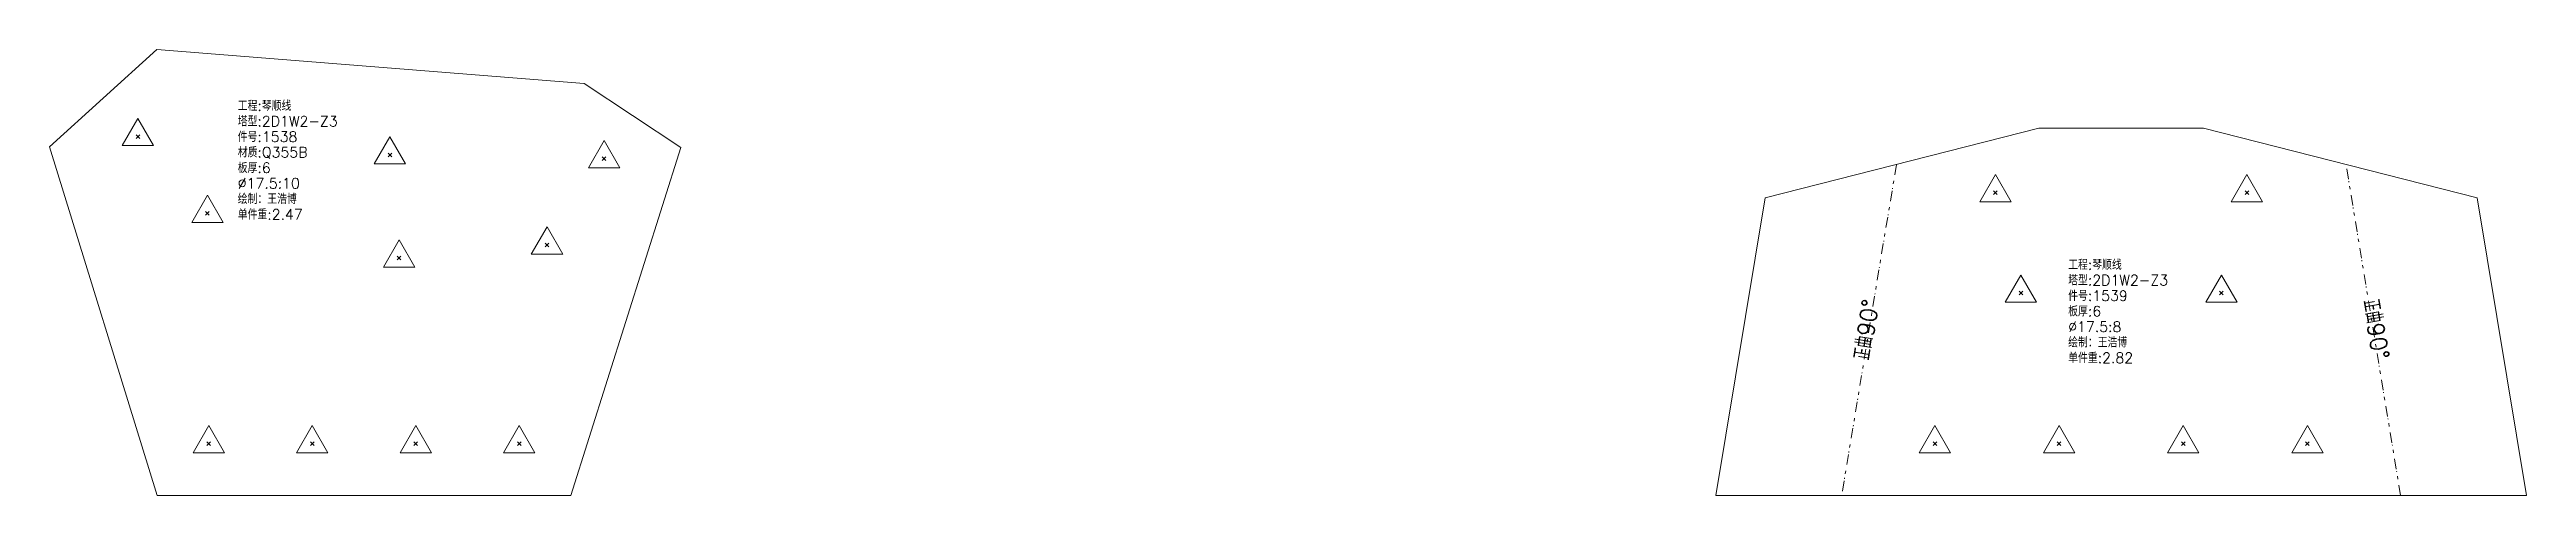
# Model space of a CAD drawing. Extents: x -580 to 8755, y 0 to 14723.
# Drawn here: x 0 to 1197, y 4471 to 4686 of the extents above; entities that cross this region are included whole.
import ezdxf
from ezdxf.enums import TextEntityAlignment as Align

# ---------------------------------------------------------------- set-up
doc = ezdxf.new("R2010")
doc.units = 0
doc.header["$MEASUREMENT"] = 0
doc.linetypes.add('自定义线型', pattern=[12.9, 5, -3, 1.5, -2, 0.4, -1])
doc.layers.add('1', color=7, linetype='CONTINUOUS', lineweight=25)
doc.styles.get("Standard").update_dxf_attribs({"font": 'simplex.shx', "width": 0.7, "height": 3, "bigfont": 'gbhzfs.shx'})

msp = doc.modelspace()

# ---------------------------------------------------------------- texts
at = {"layer": '1', "color": 7, "linetype": 'Continuous', "lineweight": 18}
for s, p in [('工程:琴顺线', (90.93934, 4654.898)), ('件号:1538', (90.93934, 4639.898)), ('塔型:2D1W2-Z3', (90.93934, 4647.398)), ('材质:Q355B', (90.93934, 4632.398)), ('板厚:6', (90.93934, 4624.898)), ('%%c17.5:10', (90.93934, 4617.398)), ('绘制：王浩博', (90.93934, 4609.898)), ('单件重:2.47', (90.93934, 4602.398)), ('工程:琴顺线', (975.28767, 4578.1286)), ('塔型:2D1W2-Z3', (975.28767, 4570.6286)), ('件号:1539', (975.28767, 4563.1286)), ('板厚:6', (975.28767, 4555.6286)), ('绘制：王浩博', (975.28767, 4540.6286)), ('%%c17.5:8', (975.28767, 4548.1286)), ('单件重:2.82', (975.28767, 4533.1286))]:
    msp.add_text(s, height=5, dxfattribs=at).set_placement(p, align=Align.BOTTOM_LEFT)
at = {"layer": '1', "color": 7, "linetype": 'Continuous', "lineweight": 13}
for rotation, p in [(81, (884.01619, 4549.75917)), (280, (1117.75064, 4549.75917))]:
    msp.add_text('正曲90%%d', height=8, rotation=rotation, dxfattribs=at).set_placement(p, align=Align.BOTTOM_CENTER)

# ---------------------------------------------------------------- linework, layer by layer
at = {"layer": '1', "color": 7, "linetype": 'Continuous', "lineweight": 18}
for p, q in [((51.90297, 4685.98994), (0, 4639.021)), ((258.35757, 4669.60625), (51.90297, 4685.98994)), ((305.07017, 4638.72043), (258.35757, 4669.60625)), ((961.09797, 4647.95114), (828.80614, 4614.35235)), ((1040.66885, 4647.95114), (961.09797, 4647.95114)), ((1172.96069, 4614.35235), (1040.66885, 4647.95114)), ((0, 4639.021), (51.92308, 4470.67448)), ((251.92308, 4470.67448), (305.07017, 4638.72043)), ((828.80614, 4614.35235), (805.07017, 4470.67448)), ((1196.69666, 4470.67448), (1172.96069, 4614.35235)), ((51.92308, 4470.67448), (251.92308, 4470.67448)), ((805.07017, 4470.67448), (1196.69666, 4470.67448))]:
    msp.add_line(p, q, dxfattribs=at)
at = {"layer": '1', "color": 7, "linetype": 'Continuous', "lineweight": 13}
for p, q in [((42.72611, 4652.71869), (35.14861, 4639.59369)), ((41.85111, 4643.09369), (43.60111, 4644.84369)), ((43.60111, 4643.09369), (41.85111, 4644.84369)), ((50.30361, 4639.59369), (42.72611, 4652.71869)), ((164.42392, 4643.8654), (156.84642, 4630.7404)), ((172.00142, 4630.7404), (164.42392, 4643.8654)), ((35.14861, 4639.59369), (50.30361, 4639.59369)), ((163.54892, 4634.2404), (165.29892, 4635.9904)), ((165.29892, 4634.2404), (163.54892, 4635.9904)), ((267.92555, 4642.05951), (260.34805, 4628.93451)), ((267.05055, 4632.43451), (268.80055, 4634.18451)), ((268.80055, 4632.43451), (267.05055, 4634.18451)), ((275.50305, 4628.93451), (267.92555, 4642.05951)), ((156.84642, 4630.7404), (172.00142, 4630.7404)), ((260.34805, 4628.93451), (275.50305, 4628.93451)), ((940.11355, 4625.57794), (932.53605, 4612.45294)), ((947.69105, 4612.45294), (940.11355, 4625.57794)), ((1061.65328, 4625.57794), (1054.07578, 4612.45294)), ((1069.23078, 4612.45294), (1061.65328, 4625.57794)), ((76.27535, 4615.64514), (68.69785, 4602.52014)), ((75.40035, 4606.02014), (77.15035, 4607.77014)), ((77.15035, 4606.02014), (75.40035, 4607.77014)), ((83.85285, 4602.52014), (76.27535, 4615.64514)), ((932.53605, 4612.45294), (947.69105, 4612.45294)), ((939.23855, 4615.95294), (940.98855, 4617.70294)), ((940.98855, 4615.95294), (939.23855, 4617.70294)), ((1054.07578, 4612.45294), (1069.23078, 4612.45294)), ((1060.77828, 4615.95294), (1062.52828, 4617.70294)), ((1062.52828, 4615.95294), (1060.77828, 4617.70294)), ((68.69785, 4602.52014), (83.85285, 4602.52014)), ((240.34894, 4600.35183), (232.77144, 4587.22683)), ((247.92644, 4587.22683), (240.34894, 4600.35183)), ((168.8879, 4594.06508), (161.3104, 4580.94008)), ((168.0129, 4584.44008), (169.7629, 4586.19008)), ((169.7629, 4584.44008), (168.0129, 4586.19008)), ((176.4654, 4580.94008), (168.8879, 4594.06508)), ((232.77144, 4587.22683), (247.92644, 4587.22683)), ((239.47394, 4590.72683), (241.22394, 4592.47683)), ((241.22394, 4590.72683), (239.47394, 4592.47683)), ((161.3104, 4580.94008), (176.4654, 4580.94008)), ((952.42154, 4577.11648), (944.84404, 4563.99148)), ((959.99904, 4563.99148), (952.42154, 4577.11648)), ((1049.34529, 4577.11647), (1041.76779, 4563.99147)), ((1056.92279, 4563.99147), (1049.34529, 4577.11647)), ((944.84404, 4563.99148), (959.99904, 4563.99148)), ((951.54654, 4567.49148), (953.29654, 4569.24148)), ((953.29654, 4567.49148), (951.54654, 4569.24148)), ((1041.76779, 4563.99147), (1056.92279, 4563.99147)), ((1048.47029, 4567.49147), (1050.22029, 4569.24147)), ((1050.22029, 4567.49147), (1048.47029, 4569.24147)), ((76.92308, 4504.42448), (69.34558, 4491.29948)), ((84.50058, 4491.29948), (76.92308, 4504.42448)), ((126.92308, 4504.42448), (119.34558, 4491.29948)), ((134.50058, 4491.29948), (126.92308, 4504.42448)), ((176.92308, 4504.42448), (169.34558, 4491.29948)), ((184.50058, 4491.29948), (176.92308, 4504.42448)), ((226.92308, 4504.42448), (219.34558, 4491.29948)), ((234.50058, 4491.29948), (226.92308, 4504.42448)), ((910.88342, 4504.42448), (903.30592, 4491.29948)), ((918.46092, 4491.29948), (910.88342, 4504.42448)), ((970.88341, 4504.42449), (963.30591, 4491.29949)), ((978.46091, 4491.29949), (970.88341, 4504.42449)), ((1030.88341, 4504.42449), (1023.30591, 4491.29949)), ((1038.46091, 4491.29949), (1030.88341, 4504.42449)), ((1090.88342, 4504.42448), (1083.30592, 4491.29948)), ((1098.46092, 4491.29948), (1090.88342, 4504.42448)), ((69.34558, 4491.29948), (84.50058, 4491.29948)), ((76.04808, 4494.79948), (77.79808, 4496.54948)), ((77.79808, 4494.79948), (76.04808, 4496.54948)), ((119.34558, 4491.29948), (134.50058, 4491.29948)), ((126.04808, 4494.79948), (127.79808, 4496.54948)), ((127.79808, 4494.79948), (126.04808, 4496.54948)), ((169.34558, 4491.29948), (184.50058, 4491.29948)), ((176.04808, 4494.79948), (177.79808, 4496.54948)), ((177.79808, 4494.79948), (176.04808, 4496.54948)), ((219.34558, 4491.29948), (234.50058, 4491.29948)), ((226.04808, 4494.79948), (227.79808, 4496.54948)), ((227.79808, 4494.79948), (226.04808, 4496.54948)), ((903.30592, 4491.29948), (918.46092, 4491.29948)), ((910.00842, 4494.79948), (911.75842, 4496.54948)), ((911.75842, 4494.79948), (910.00842, 4496.54948)), ((963.30591, 4491.29949), (978.46091, 4491.29949)), ((970.00841, 4494.79949), (971.75841, 4496.54949)), ((971.75841, 4494.79949), (970.00841, 4496.54949)), ((1023.30591, 4491.29949), (1038.46091, 4491.29949)), ((1030.00841, 4494.79949), (1031.75841, 4496.54949)), ((1031.75841, 4494.79949), (1030.00841, 4496.54949)), ((1083.30592, 4491.29948), (1098.46092, 4491.29948)), ((1090.00842, 4494.79948), (1091.75842, 4496.54948)), ((1091.75842, 4494.79948), (1090.00842, 4496.54948))]:
    msp.add_line(p, q, dxfattribs=at)
at = {"layer": '1', "color": 190, "linetype": '自定义线型', "lineweight": 13}
for p, q in [((892.28269, 4630.4738), (865.88341, 4470.67448)), ((1135.88341, 4470.67448), (1109.48413, 4630.4738))]:
    msp.add_line(p, q, dxfattribs=at)

msp.set_redraw_order([(e.dxf.handle, doc.entitydb.next_handle()) for e in msp.query("TEXT MTEXT ATTDEF DIMENSION ARC_DIMENSION")])  # texts and dimensions are drawn at this point

doc.saveas('drawing.dxf')
